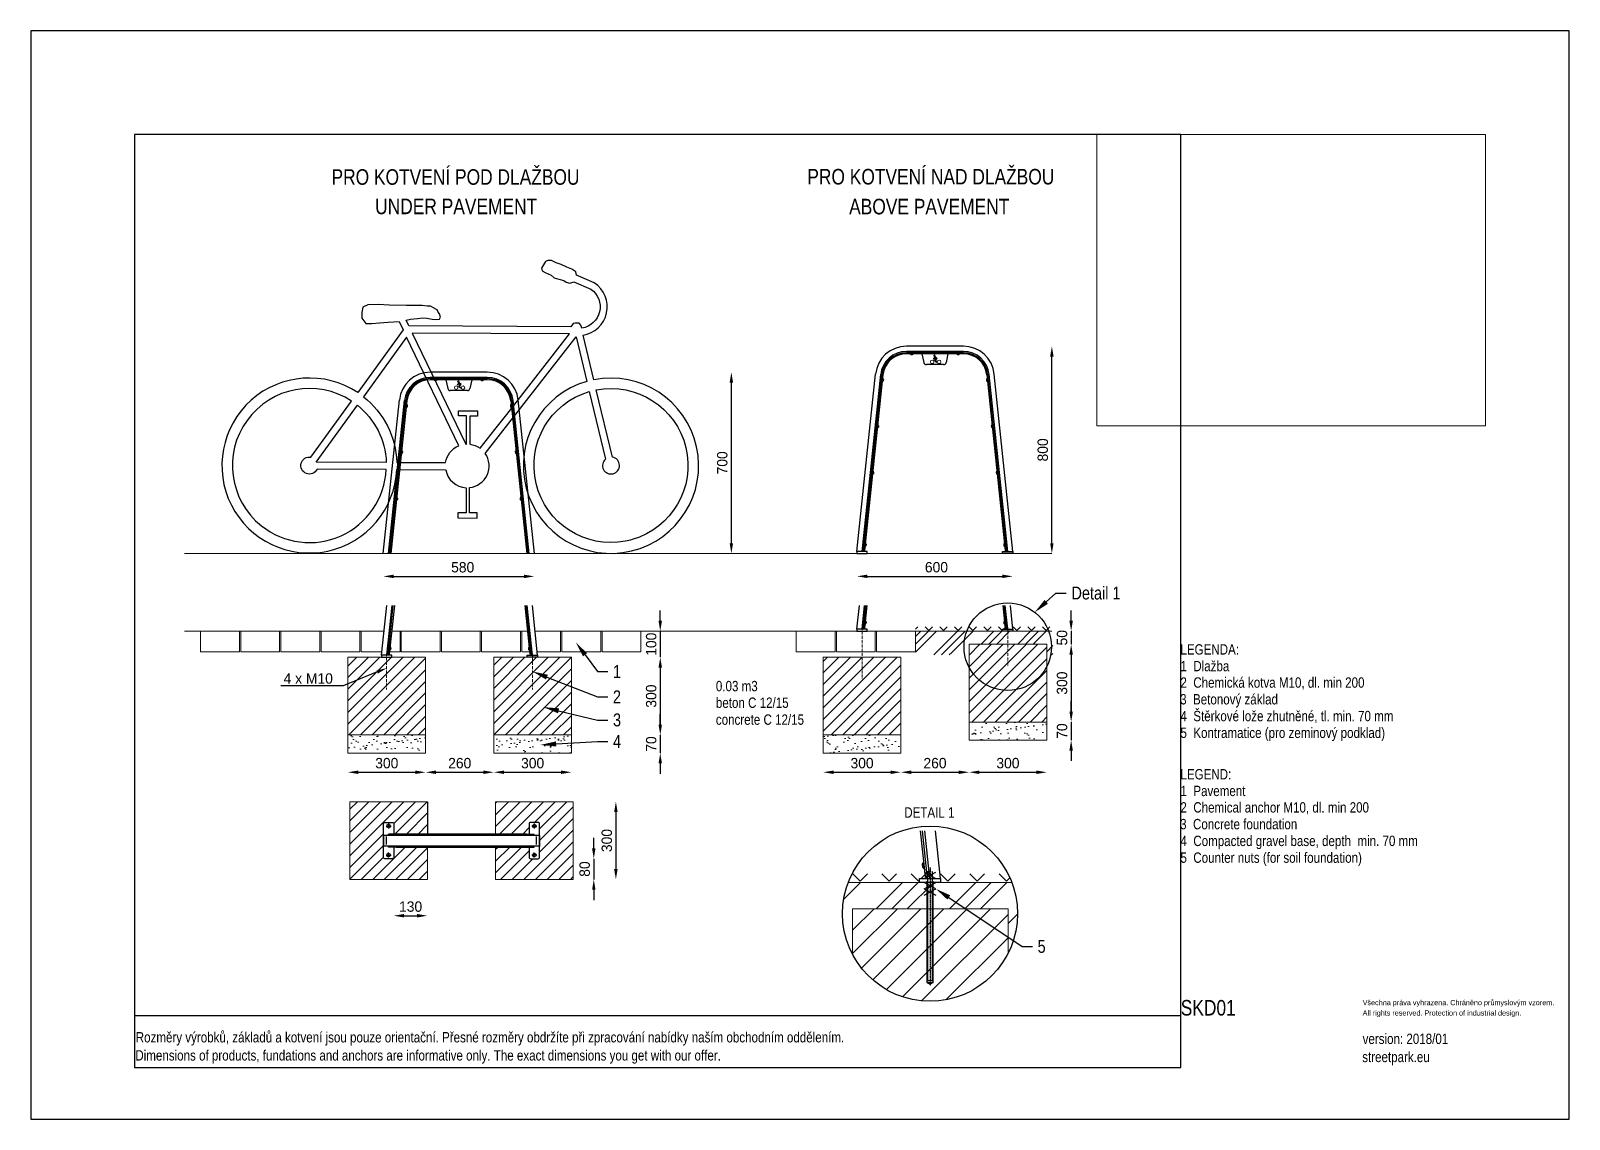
# Model space of a CAD drawing. Header units: millimetres. Extents: x 22162 to 28102, y 3160 to 7360.
import ezdxf
from ezdxf import colors
from ezdxf.entities.mleader import LeaderData, LeaderLine
from ezdxf.lldxf.tags import DXFTag
from ezdxf.math import Vec2, Vec3

# ---------------------------------------------------------------- set-up
doc = ezdxf.new("R2010")
doc.units = ezdxf.units.MM
doc.header["$LTSCALE"] = 0.3
for name, pattern in [('ACAD_ISO02W100', [15, 12, -3]), ('ACAD_ISO10W100', [18.5, 12, -3, 0.5, -3]), ('DashDot', [15, 9, -3, 0, -3]), ('INCONTINUOUS', [200000.001, 200000, -0.001])]:
    doc.linetypes.add(name, pattern=pattern)
for name, color, linetype in [('KOTY', 3, 'INCONTINUOUS'), ('OBRYSOVA', 7, 'Continuous'), ('POSTAVY ATD', 8, 'Continuous')]:
    doc.layers.add(name, color=color, linetype=linetype)
doc.layers.add('Nekreslit', color=6, linetype='Continuous', plot=False)
doc.layers.add('SRAFY', color=251, linetype='Continuous', lineweight=13)
doc.styles.add('SEACAD_Arial', font='arial.ttf', dxfattribs={"width": 0.8})
tags = doc.linetypes.add('HIDDEN2', pattern=[4.7625, 3.175, -1.5875]).pattern_tags.tags
tags[6:7] = [DXFTag(74, 4), DXFTag(75, 0), DXFTag(340, '0'), DXFTag(46, 0.0), DXFTag(50, 0.0), DXFTag(44, 0.0), DXFTag(45, 0.0)]
tags[4:5] = [DXFTag(74, 4), DXFTag(75, 0), DXFTag(340, '0'), DXFTag(46, 0.0), DXFTag(50, 0.0), DXFTag(44, 0.0), DXFTag(45, 0.0)]
doc.dimstyles.new('PROFI_CSN', dxfattribs={"dimscale": 0, "dimtxt": 3.5, "dimasz": 3, "dimexe": 1, "dimexo": 0, "dimgap": 1.5, "dimtad": 1, "dimlfac": -1, "dimdsep": 46, "dimtxsty": 'Standard', "dimcen": 0, "dimdle": 1, "dimclrd": 256, "dimclre": 256, "dimclrt": 256, "dimadec": 0, "dimazin": 0, "dimtfac": 0.6, "dimtmove": 0, "dimatfit": 1, "dimfxl": 1, "dimtolj": 1, "dimarcsym": 0})
picture_1 = doc.add_image_def('image1.jpg', size_in_pixel=(800, 600))

msp = doc.modelspace()

# ---------------------------------------------------------------- texts
at = {"style": 'SEACAD_Arial', "width": 0.8}
for s, height, p in [('LEGENDA:', 40, (26601, 4952.4)), ('1  Dlažba', 40, (26601, 4888.1)), ('0.03 m3', 40, (24807.3, 4811)), ('2  Chemická kotva M10, dl. min 200', 40, (26601, 4824.6)), ('beton C 12/15', 40, (24807.3, 4746.8)), ('3  Betonový základ', 40, (26599.8, 4760.1)), ('concrete C 12/15', 40, (24807.3, 4681.6)), ('4  Štěrkové lože zhutněné, tl. min. 70 mm', 40, (26601, 4695.4)), ('5  Kontramatice (pro zeminový podklad)', 40, (26601, 4630.8)), ('LEGEND:', 40, (26601, 4470.7)), ('1  Pavement', 40, (26601, 4406.4)), ('2  Chemical anchor M10, dl. min 200', 40, (26601, 4342.9)), ('3  Concrete foundation', 40, (26599.8, 4278.3)), ('4  Compacted gravel base, depth  min. 70 mm', 40, (26601, 4213.6)), ('5  Counter nuts (for soil foundation)', 40, (26601, 4149)), ('SKD01 ', 60, (26602.1, 3559.6)), ('All rights reserved. Protection of industrial design.', 20, (27304.4, 3559.6)), ('Všechna práva vyhrazena. Chráněno průmyslovým vzorem.', 20, (27304.4, 3599.6)), ('Rozměry výrobků, základů a kotvení jsou pouze orientační. Přesné rozměry obdržíte při zpracování nabídky naším obchodním oddělením.', 39.9982, (22567.5, 3455.9)), ('version: 2018/01', 40, (27304.4, 3449.8)), ('Dimensions of products, fundations and anchors are informative only. The exact dimensions you get with our offer.', 39.9982, (22565.9, 3386)), ('streetpark.eu', 40, (27302.8, 3379.9))]:
    msp.add_text(s, height=height, dxfattribs=at).set_placement(p)
at = {"layer": 'SRAFY', "attachment_point": 1, "style": 'SEACAD_Arial'}
for s, width, insert, char_height in [('{\\C0;PRO KOTVENÍ POD DLAŽBOU}', 965.239, (23323.3, 6825.4), 60), ('{\\C0;PRO KOTVENÍ NAD DLAŽBOU}', 965.239, (25160.4, 6826.5), 60), ('\\pi172.96049;{\\C0;UNDER PAVEMENT}', 965.239, (23318.7, 6711.9), 60), ('\\pi174.00823;{\\C0;ABOVE PAVEMENT}', 965.239, (25147.8, 6711.2), 60), ('{\\C0;\\c16777215;DETAIL 1}', 225.346, (25534.6, 4363.2), 40)]:
    msp.add_mtext_dynamic_manual_height_columns(s, width=width, gutter_width=200, heights=[0], dxfattribs=dict(at, insert=insert, char_height=char_height))

# ---------------------------------------------------------------- blocks, each defined once
blk = doc.blocks.new('jízdní kolo  - obrys')
at = {"layer": 'POSTAVY ATD', "color": 9}
for points in [[(-1030.8, 1072.5), (-1028.4, 1085.5), (-1012.8, 1095), (-993.7, 1103), (-972.2, 1113.5), (-953.2, 1120.5), (-935, 1128.5), (-920.3, 1129.4), (-911.7, 1125.1), (-896.8, 1099.1), (-898.5, 1089.6), (-910.6, 1082.6), (-933.9, 1072.1), (-945.1, 1061.6), (-963.3, 1056.3), (-982.2, 1052), (-991, 1045.8), (-1005.5, 1041.5), (-1021.3, 1046.6), (-1086.8, 1018, 0.677618), (-1052.4, 867.8), (-1048.1, 878.8), (-1041.5, 886.8), (-1026.7, 886.9), (-1018.7, 885.5), (-1009.7, 873.5), (-384.1, 876.6), (-373.4, 898.8), (-390.2, 902.1), (-417.4, 905.4), (-437.4, 907.6), (-452.9, 906.5), (-474.1, 902.9), (-489.4, 901.6), (-502.4, 902.7), (-506.4, 910.7), (-502.5, 922.8), (-497.8, 929.8), (-493.9, 939), (-476.6, 947.7), (-467.2, 952.5), (-455.4, 952.5), (-435.4, 954.9), (-375.2, 955.2), (-307.9, 956.8), (-265.5, 959.4), (-225.3, 958.4), (-206.2, 949), (-202.6, 927.8), (-202.5, 906.5), (-217.9, 886.4), (-241.4, 886.3), (-270.9, 888.4), (-303.9, 890.7), (-346.1, 893.9), (-361.9, 861.1), (-186.7, 619.1, -3.794465), (-337.3, 322.2), (-526.4, 321.3, -0.349019), (-605.4, 252), (-604.9, 154.9), (-573.6, 155), (-573.5, 135.5), (-647.6, 135.2), (-647.7, 154.7), (-617.9, 154.8), (-618.4, 252.4, -0.568234), (-679.1, 384.1), (-1029.9, 834.1), (-1071.3, 662.3, -49.066025), (-1098.1, 668.8), (-1056.6, 840.6, -0.687103), (-1100, 1042.3)], [(-606.2, 420.7), (-606.7, 528.9), (-575.5, 529.1), (-575.6, 548.6), (-649.7, 548.2), (-649.6, 528.7), (-619.7, 528.8), (-619.2, 420.2, 0.131497), (-659.8, 404.1), (-716.6, 477.1), (-761.9, 535.2), (-1004.3, 846), (-397.4, 849.1), (-603.9, 420.6, 0.006935)], [(-577.1, 414.3), (-375.5, 832.9), (-209, 602.9, 0.220395), (-337.5, 349.8), (-526, 348.8, 0.263161)], [(-1107.6, 629.5, 0.956965), (-1246.9, 52, 0.023152), (-1220.1, 45.6, 0.952529), (-1080.8, 623), (-1143.6, 362.8, -4.529193), (-1170.2, 369.9)], [(-163, 586.3, -0.954745), (185.3, 105.2, -0.610485), (-296.9, 322.4), (-29.6, 323.8, 2.046354), (-6.2, 369.8)], [(-185.3, 570.2, 0.217493), (-297, 350), (-26.8, 351.3)]]:
    blk.add_lwpolyline(points, format="xyb", close=True, dxfattribs=at)
blk = doc.blocks.new('piktogram CYKLISTA')
at = {"layer": 'OBRYSOVA', "lineweight": 15}
blk.add_lwpolyline([(-13, 33), (-22, 44), (-29, 37), (-16, 23), (-31, 9), (-34, 13), (-24, 23), (-37, 38), (-22, 51), (-9, 37, -1)], format="xyb", close=True, dxfattribs=at)
for centre, radius in [((-50, 13), 12.7), ((-16, 57), 5.51), ((0, 13), 12.7)]:
    blk.add_circle(centre, radius, dxfattribs=at)
blk = doc.blocks.new('*D136')
at = {"layer": 'Defpoints', "color": 0, "transparency": 16777216}
for p in [(23814.8, 6042.3), (24867.1, 6042.3), (24106.5, 5342.3)]:
    blk.add_point(p, dxfattribs=at)
at = {"layer": 'KOTY', "color": 7, "lineweight": -2, "transparency": 16777216}
blk.add_line((24867.1, 5382.3), (24867.1, 6002.3), dxfattribs=at)
at = {"layer": 'KOTY', "color": 7, "transparency": 16777216}
for points in [[(24860.5, 6002.3), (24873.8, 6002.3), (24867.1, 6042.3)], [(24860.5, 5382.3), (24873.8, 5382.3), (24867.1, 5342.3)]]:
    blk.add_solid(points, dxfattribs=at)
at = {"layer": 'KOTY', "color": 7, "lineweight": 15, "transparency": 16777216, "insert": (24832.1, 5692.3), "char_height": 40, "attachment_point": 5, "rotation": 90}
blk.add_mtext('\\A1;700', dxfattribs=at)
blk = doc.blocks.new('*D137')
at = {"layer": 'Defpoints', "color": 0, "transparency": 16777216}
for p in [(23386.7, 4642.3), (23686.7, 4642.3), (23686.7, 4498.4)]:
    blk.add_point(p, dxfattribs=at)
at = {"layer": 'KOTY', "color": 7, "lineweight": -2, "transparency": 16777216}
blk.add_line((23426.7, 4498.4), (23646.7, 4498.4), dxfattribs=at)
at = {"layer": 'KOTY', "color": 7, "transparency": 16777216}
for points in [[(23426.7, 4505.1), (23426.7, 4491.7), (23386.7, 4498.4)], [(23646.7, 4505.1), (23646.7, 4491.7), (23686.7, 4498.4)]]:
    blk.add_solid(points, dxfattribs=at)
at = {"layer": 'KOTY', "color": 7, "lineweight": 15, "transparency": 16777216, "insert": (23536.7, 4533.4), "char_height": 40, "attachment_point": 5}
blk.add_mtext('\\A1;300', dxfattribs=at)
blk = doc.blocks.new('*D138')
at = {"layer": 'Defpoints', "color": 0, "transparency": 16777216}
for p in [(23686.7, 4642.3), (23949.8, 4642.3), (23949.8, 4498.4)]:
    blk.add_point(p, dxfattribs=at)
at = {"layer": 'KOTY', "color": 7, "lineweight": -2, "transparency": 16777216}
blk.add_line((23726.7, 4498.4), (23909.8, 4498.4), dxfattribs=at)
at = {"layer": 'KOTY', "color": 7, "transparency": 16777216}
for points in [[(23726.7, 4505.1), (23726.7, 4491.7), (23686.7, 4498.4)], [(23909.8, 4505.1), (23909.8, 4491.7), (23949.8, 4498.4)]]:
    blk.add_solid(points, dxfattribs=at)
at = {"layer": 'KOTY', "color": 7, "lineweight": 15, "transparency": 16777216, "insert": (23818.3, 4533.4), "char_height": 40, "attachment_point": 5}
blk.add_mtext('\\A1;260', dxfattribs=at)
blk = doc.blocks.new('*D139')
at = {"layer": 'Defpoints', "color": 0, "transparency": 16777216}
for p in [(23949.8, 4642.3), (24249.8, 4642.3), (24249.8, 4498.4)]:
    blk.add_point(p, dxfattribs=at)
at = {"layer": 'KOTY', "color": 7, "lineweight": -2, "transparency": 16777216}
blk.add_line((23989.8, 4498.4), (24209.8, 4498.4), dxfattribs=at)
at = {"layer": 'KOTY', "color": 7, "transparency": 16777216}
for points in [[(23989.8, 4505.1), (23989.8, 4491.7), (23949.8, 4498.4)], [(24209.8, 4505.1), (24209.8, 4491.7), (24249.8, 4498.4)]]:
    blk.add_solid(points, dxfattribs=at)
at = {"layer": 'KOTY', "color": 7, "lineweight": 15, "transparency": 16777216, "insert": (24099.8, 4533.4), "char_height": 40, "attachment_point": 5}
blk.add_mtext('\\A1;300', dxfattribs=at)
blk = doc.blocks.new('*D140')
at = {"layer": 'Defpoints', "color": 0, "transparency": 16777216}
for p in [(24256.3, 4384.9), (24256.3, 4084.9), (24421.2, 4084.9)]:
    blk.add_point(p, dxfattribs=at)
at = {"layer": 'KOTY', "color": 7, "lineweight": -2, "transparency": 16777216}
blk.add_line((24421.2, 4344.9), (24421.2, 4124.9), dxfattribs=at)
at = {"layer": 'KOTY', "color": 7, "transparency": 16777216}
for points in [[(24414.5, 4344.9), (24427.9, 4344.9), (24421.2, 4384.9)], [(24414.5, 4124.9), (24427.9, 4124.9), (24421.2, 4084.9)]]:
    blk.add_solid(points, dxfattribs=at)
at = {"layer": 'KOTY', "color": 7, "lineweight": 15, "transparency": 16777216, "insert": (24386.2, 4234.9), "char_height": 40, "attachment_point": 5, "rotation": 90}
blk.add_mtext('\\A1;300', dxfattribs=at)
blk = doc.blocks.new('*D141')
at = {"layer": 'Defpoints', "color": 0, "transparency": 16777216}
for p in [(23563.7, 4169.9), (23693.7, 4084.9), (23693.7, 3944.8)]:
    blk.add_point(p, dxfattribs=at)
at = {"layer": 'KOTY', "color": 7, "lineweight": -2, "transparency": 16777216}
blk.add_line((23603.7, 3944.8), (23653.7, 3944.8), dxfattribs=at)
at = {"layer": 'KOTY', "color": 7, "transparency": 16777216}
for points in [[(23603.7, 3951.5), (23603.7, 3938.1), (23563.7, 3944.8)], [(23653.7, 3951.5), (23653.7, 3938.1), (23693.7, 3944.8)]]:
    blk.add_solid(points, dxfattribs=at)
at = {"layer": 'KOTY', "color": 7, "lineweight": 15, "transparency": 16777216, "insert": (23628.7, 3979.8), "char_height": 40, "attachment_point": 5}
blk.add_mtext('\\A1;130', dxfattribs=at)
blk = doc.blocks.new('*D142')
at = {"layer": 'Defpoints', "color": 0, "transparency": 16777216}
for p in [(25763, 6142.3), (26104.6, 6142.3), (25934.3, 5342.3)]:
    blk.add_point(p, dxfattribs=at)
at = {"layer": 'KOTY', "color": 7, "lineweight": -2, "transparency": 16777216}
blk.add_line((26104.6, 5382.3), (26104.6, 6102.3), dxfattribs=at)
at = {"layer": 'KOTY', "color": 7, "transparency": 16777216}
for points in [[(26097.9, 6102.3), (26111.2, 6102.3), (26104.6, 6142.3)], [(26097.9, 5382.3), (26111.2, 5382.3), (26104.6, 5342.3)]]:
    blk.add_solid(points, dxfattribs=at)
at = {"layer": 'KOTY', "color": 7, "lineweight": 15, "transparency": 16777216, "insert": (26069.6, 5742.3), "char_height": 40, "attachment_point": 5, "rotation": 90}
blk.add_mtext('\\A1;800', dxfattribs=at)
blk = doc.blocks.new('*D143')
at = {"layer": 'Defpoints', "color": 0, "transparency": 16777216}
for p in [(25352.2, 5342.5), (25953.8, 5342.3), (25953.8, 5254.4)]:
    blk.add_point(p, dxfattribs=at)
at = {"layer": 'KOTY', "color": 7, "lineweight": -2, "transparency": 16777216}
blk.add_line((25392.2, 5254.4), (25913.8, 5254.4), dxfattribs=at)
at = {"layer": 'KOTY', "color": 7, "transparency": 16777216}
for points in [[(25392.2, 5261.1), (25392.2, 5247.8), (25352.2, 5254.4)], [(25913.8, 5261.1), (25913.8, 5247.8), (25953.8, 5254.4)]]:
    blk.add_solid(points, dxfattribs=at)
at = {"layer": 'KOTY', "color": 7, "lineweight": 15, "transparency": 16777216, "insert": (25658.9, 5289.4), "char_height": 40, "attachment_point": 5}
blk.add_mtext('\\A1;600', dxfattribs=at)
blk = doc.blocks.new('*D144')
at = {"layer": 'Defpoints', "color": 0, "transparency": 16777216}
for p in [(23523.2, 5342.3), (24106.5, 5342.3), (24106.5, 5254.2)]:
    blk.add_point(p, dxfattribs=at)
at = {"layer": 'KOTY', "color": 7, "lineweight": -2, "transparency": 16777216}
blk.add_line((23563.2, 5254.2), (24066.5, 5254.2), dxfattribs=at)
at = {"layer": 'KOTY', "color": 7, "transparency": 16777216}
for points in [[(23563.2, 5260.9), (23563.2, 5247.6), (23523.2, 5254.2)], [(24066.5, 5260.9), (24066.5, 5247.6), (24106.5, 5254.2)]]:
    blk.add_solid(points, dxfattribs=at)
at = {"layer": 'KOTY', "color": 7, "lineweight": 15, "transparency": 16777216, "insert": (23829.8, 5289.2), "char_height": 40, "attachment_point": 5}
blk.add_mtext('\\A1;580', dxfattribs=at)
blk = doc.blocks.new('*D148')
at = {"layer": 'Defpoints', "color": 0, "transparency": 16777216}
for p in [(25221.7, 4642.3), (25521.7, 4642.3), (25521.7, 4498.4)]:
    blk.add_point(p, dxfattribs=at)
at = {"layer": 'KOTY', "color": 7, "lineweight": -2, "transparency": 16777216}
blk.add_line((25261.7, 4498.4), (25481.7, 4498.4), dxfattribs=at)
at = {"layer": 'KOTY', "color": 7, "transparency": 16777216}
for points in [[(25261.7, 4505.1), (25261.7, 4491.7), (25221.7, 4498.4)], [(25481.7, 4505.1), (25481.7, 4491.7), (25521.7, 4498.4)]]:
    blk.add_solid(points, dxfattribs=at)
at = {"layer": 'KOTY', "color": 7, "lineweight": 15, "transparency": 16777216, "insert": (25371.7, 4533.4), "char_height": 40, "attachment_point": 5}
blk.add_mtext('\\A1;300', dxfattribs=at)
blk = doc.blocks.new('*D149')
at = {"layer": 'Defpoints', "color": 0, "transparency": 16777216}
for p in [(25784.9, 4622.3), (25521.7, 4572.3), (25784.9, 4498.4)]:
    blk.add_point(p, dxfattribs=at)
at = {"layer": 'KOTY', "color": 7, "lineweight": -2, "transparency": 16777216}
blk.add_line((25561.7, 4498.4), (25744.9, 4498.4), dxfattribs=at)
at = {"layer": 'KOTY', "color": 7, "transparency": 16777216}
for points in [[(25561.7, 4505.1), (25561.7, 4491.7), (25521.7, 4498.4)], [(25744.9, 4505.1), (25744.9, 4491.7), (25784.9, 4498.4)]]:
    blk.add_solid(points, dxfattribs=at)
at = {"layer": 'KOTY', "color": 7, "lineweight": 15, "transparency": 16777216, "insert": (25653.3, 4533.4), "char_height": 40, "attachment_point": 5}
blk.add_mtext('\\A1;260', dxfattribs=at)
blk = doc.blocks.new('*D150')
at = {"layer": 'Defpoints', "color": 0, "transparency": 16777216}
for p in [(25784.9, 4642.3), (26084.9, 4642.3), (26084.9, 4498.4)]:
    blk.add_point(p, dxfattribs=at)
at = {"layer": 'KOTY', "color": 7, "lineweight": -2, "transparency": 16777216}
blk.add_line((25824.9, 4498.4), (26044.9, 4498.4), dxfattribs=at)
at = {"layer": 'KOTY', "color": 7, "transparency": 16777216}
for points in [[(25824.9, 4505.1), (25824.9, 4491.7), (25784.9, 4498.4)], [(26044.9, 4505.1), (26044.9, 4491.7), (26084.9, 4498.4)]]:
    blk.add_solid(points, dxfattribs=at)
at = {"layer": 'KOTY', "color": 7, "lineweight": 15, "transparency": 16777216, "insert": (25934.9, 4533.4), "char_height": 40, "attachment_point": 5}
blk.add_mtext('\\A1;300', dxfattribs=at)
blk = doc.blocks.new('*D145')
at = {"layer": 'Defpoints', "color": 0, "transparency": 16777216}
for p in [(26084.9, 4992.3), (26084.9, 4692.3), (26179, 4692.3)]:
    blk.add_point(p, dxfattribs=at)
at = {"layer": 'KOTY', "color": 7, "lineweight": -2, "transparency": 16777216}
blk.add_line((26179, 4952.3), (26179, 4732.3), dxfattribs=at)
at = {"layer": 'KOTY', "color": 7, "transparency": 16777216}
for points in [[(26172.4, 4952.3), (26185.7, 4952.3), (26179, 4992.3)], [(26172.4, 4732.3), (26185.7, 4732.3), (26179, 4692.3)]]:
    blk.add_solid(points, dxfattribs=at)
at = {"layer": 'KOTY', "color": 7, "lineweight": 15, "transparency": 16777216, "insert": (26144, 4842.3), "char_height": 40, "attachment_point": 5, "rotation": 90}
blk.add_mtext('\\A1;300', dxfattribs=at)
blk = doc.blocks.new('*D146')
at = {"layer": 'Defpoints', "color": 0, "transparency": 16777216}
for p in [(26084.9, 4992.3), (26104.2, 5042.8), (26179, 4992.3)]:
    blk.add_point(p, dxfattribs=at)
at = {"layer": 'KOTY', "color": 7, "lineweight": -2, "transparency": 16777216}
for p, q in [((26179, 5082.8), (26179, 5122.8)), ((26179, 5042.8), (26179, 4992.3)), ((26179, 4952.3), (26179, 4912.3))]:
    blk.add_line(p, q, dxfattribs=at)
at = {"layer": 'KOTY', "color": 7, "transparency": 16777216}
for points in [[(26172.4, 5082.8), (26185.7, 5082.8), (26179, 5042.8)], [(26172.4, 4952.3), (26185.7, 4952.3), (26179, 4992.3)]]:
    blk.add_solid(points, dxfattribs=at)
at = {"layer": 'KOTY', "color": 7, "lineweight": 15, "transparency": 16777216, "insert": (26144, 5017.5), "char_height": 40, "attachment_point": 5, "rotation": 90}
blk.add_mtext('\\A1;50', dxfattribs=at)
blk = doc.blocks.new('*D147')
at = {"layer": 'Defpoints', "color": 0, "transparency": 16777216}
for p in [(26084.9, 4692.3), (26084.9, 4622.3), (26179, 4622.3)]:
    blk.add_point(p, dxfattribs=at)
at = {"layer": 'KOTY', "color": 7, "lineweight": -2, "transparency": 16777216}
for p, q in [((26179, 4732.3), (26179, 4772.3)), ((26179, 4692.3), (26179, 4622.3)), ((26179, 4582.3), (26179, 4542.3))]:
    blk.add_line(p, q, dxfattribs=at)
at = {"layer": 'KOTY', "color": 7, "transparency": 16777216}
for points in [[(26172.4, 4732.3), (26185.7, 4732.3), (26179, 4692.3)], [(26172.4, 4582.3), (26185.7, 4582.3), (26179, 4622.3)]]:
    blk.add_solid(points, dxfattribs=at)
at = {"layer": 'KOTY', "color": 7, "lineweight": 15, "transparency": 16777216, "insert": (26144, 4657.3), "char_height": 40, "attachment_point": 5, "rotation": 90}
blk.add_mtext('\\A1;70', dxfattribs=at)
blk = doc.blocks.new('*D151')
at = {"layer": 'Defpoints', "color": 0, "transparency": 16777216}
for p in [(24249.8, 4942.3), (24249.8, 4642.3), (24592.6, 4642.3)]:
    blk.add_point(p, dxfattribs=at)
at = {"layer": 'KOTY', "color": 7, "lineweight": -2, "transparency": 16777216}
blk.add_line((24592.6, 4902.3), (24592.6, 4682.3), dxfattribs=at)
at = {"layer": 'KOTY', "color": 7, "transparency": 16777216}
for points in [[(24585.9, 4902.3), (24599.2, 4902.3), (24592.6, 4942.3)], [(24585.9, 4682.3), (24599.2, 4682.3), (24592.6, 4642.3)]]:
    blk.add_solid(points, dxfattribs=at)
at = {"layer": 'KOTY', "color": 7, "lineweight": 15, "transparency": 16777216, "insert": (24557.6, 4792.3), "char_height": 40, "attachment_point": 5, "rotation": 90}
blk.add_mtext('\\A1;300', dxfattribs=at)
blk = doc.blocks.new('*D152')
at = {"layer": 'Defpoints', "color": 0, "transparency": 16777216}
for p in [(24517.8, 5042.8), (24249.8, 4942.3), (24592.6, 4942.3)]:
    blk.add_point(p, dxfattribs=at)
at = {"layer": 'KOTY', "color": 7, "lineweight": -2, "transparency": 16777216}
for p, q in [((24592.6, 5082.8), (24592.6, 5122.8)), ((24592.6, 5042.8), (24592.6, 4942.3)), ((24592.6, 4902.3), (24592.6, 4862.3))]:
    blk.add_line(p, q, dxfattribs=at)
at = {"layer": 'KOTY', "color": 7, "transparency": 16777216}
for points in [[(24585.9, 5082.8), (24599.2, 5082.8), (24592.6, 5042.8)], [(24585.9, 4902.3), (24599.2, 4902.3), (24592.6, 4942.3)]]:
    blk.add_solid(points, dxfattribs=at)
at = {"layer": 'KOTY', "color": 7, "lineweight": 15, "transparency": 16777216, "insert": (24557.6, 4992.5), "char_height": 40, "attachment_point": 5, "rotation": 90}
blk.add_mtext('\\A1;100', dxfattribs=at)
blk = doc.blocks.new('*D153')
at = {"layer": 'Defpoints', "color": 0, "transparency": 16777216}
for p in [(24249.8, 4642.3), (24249.8, 4572.3), (24592.6, 4572.3)]:
    blk.add_point(p, dxfattribs=at)
at = {"layer": 'KOTY', "color": 7, "lineweight": -2, "transparency": 16777216}
for p, q in [((24592.6, 4682.3), (24592.6, 4722.3)), ((24592.6, 4642.3), (24592.6, 4572.3)), ((24592.6, 4532.3), (24592.6, 4492.3))]:
    blk.add_line(p, q, dxfattribs=at)
at = {"layer": 'KOTY', "color": 7, "transparency": 16777216}
for points in [[(24585.9, 4682.3), (24599.2, 4682.3), (24592.6, 4642.3)], [(24585.9, 4532.3), (24599.2, 4532.3), (24592.6, 4572.3)]]:
    blk.add_solid(points, dxfattribs=at)
at = {"layer": 'KOTY', "color": 7, "lineweight": 15, "transparency": 16777216, "insert": (24557.6, 4607.3), "char_height": 40, "attachment_point": 5, "rotation": 90}
blk.add_mtext('\\A1;70', dxfattribs=at)
blk = doc.blocks.new('*D154')
at = {"layer": 'Defpoints', "color": 0, "transparency": 16777216}
for p in [(24106.3, 4164.9), (24256.3, 4084.9), (24335.9, 4084.9)]:
    blk.add_point(p, dxfattribs=at)
at = {"layer": 'KOTY', "color": 7, "lineweight": -2, "transparency": 16777216}
for p, q in [((24335.9, 4204.9), (24335.9, 4244.9)), ((24335.9, 4164.9), (24335.9, 4084.9)), ((24335.9, 4044.9), (24335.9, 4004.9))]:
    blk.add_line(p, q, dxfattribs=at)
at = {"layer": 'KOTY', "color": 7, "transparency": 16777216}
for points in [[(24329.3, 4204.9), (24342.6, 4204.9), (24335.9, 4164.9)], [(24329.3, 4044.9), (24342.6, 4044.9), (24335.9, 4084.9)]]:
    blk.add_solid(points, dxfattribs=at)
at = {"layer": 'KOTY', "color": 7, "lineweight": 15, "transparency": 16777216, "insert": (24300.9, 4124.9), "char_height": 40, "attachment_point": 5, "rotation": 90}
blk.add_mtext('\\A1;80', dxfattribs=at)

# ---------------------------------------------------------------- dimensions: what is measured, and where the dimension line sits
at = {"layer": 'KOTY', "lineweight": 15}
for base, p1, p2, picture, middle in [((26104.6, 6142.3), (25934.3, 5342.3), (25763, 6142.3), '*D142', (26104.6, 5742.3)), ((24867.1, 6042.3), (24106.5, 5342.3), (23814.8, 6042.3), '*D136', (24867.1, 5692.3)), ((24592.5739, 4942.3223), (24517.7725, 5042.7506), (24249.8318, 4942.3223), '*D152', (24592.5739, 4992.5364)), ((26179.0204, 4992.3223), (26104.219, 5042.7506), (26084.881, 4992.3223), '*D146', (26179.0204, 5017.5364)), ((26179, 4692.3), (26084.9, 4992.3), (26084.9, 4692.3), '*D145', (26179, 4842.3)), ((24592.6, 4642.3), (24249.8, 4942.3), (24249.8, 4642.3), '*D151', (24592.6, 4792.3)), ((26179, 4622.3), (26084.9, 4692.3), (26084.9, 4622.3), '*D147', (26179, 4657.3)), ((24592.6, 4572.3), (24249.8, 4642.3), (24249.8, 4572.3), '*D153', (24592.6, 4607.3)), ((24421.2, 4084.9), (24256.3, 4384.9), (24256.3, 4084.9), '*D140', (24421.2, 4234.9)), ((24335.9, 4084.9), (24106.3, 4164.9), (24256.3, 4084.9), '*D154', (24335.9, 4124.9))]:
    dim = msp.add_linear_dim(base=base, p1=p1, p2=p2, angle=90, dimstyle='PROFI_CSN', override={"dimscale": 1, "dimtxt": 40, "dimasz": 40, "dimgap": 15, "dimdec": 0, "dimlfac": 1, "dimrnd": 10, "dimse1": 1, "dimse2": 1, "dimclrd": 7, "dimclre": 3, "dimclrt": 7, "dimtdec": 0}, dxfattribs=at)
    dim.commit()
    dim.dimension.update_dxf_attribs({"geometry": picture, "text_midpoint": middle, "dimtype": 160})
for base, p1, p2, picture, middle in [((24106.5, 5254.2), (23523.2, 5342.3), (24106.5, 5342.3), '*D144', (23829.8, 5254.2)), ((25953.8, 5254.4), (25352.2, 5342.5), (25953.8, 5342.3), '*D143', (25658.9, 5254.4)), ((23686.7, 4498.4), (23386.7, 4642.3), (23686.7, 4642.3), '*D137', (23536.7, 4498.4)), ((24249.8, 4498.4), (23949.8, 4642.3), (24249.8, 4642.3), '*D139', (24099.8, 4498.4)), ((25521.7, 4498.4), (25221.7, 4642.3), (25521.7, 4642.3), '*D148', (25371.7, 4498.4)), ((26084.9, 4498.4), (25784.9, 4642.3), (26084.9, 4642.3), '*D150', (25934.9, 4498.4)), ((23693.7, 3944.8), (23563.7, 4169.9), (23693.7, 4084.9), '*D141', (23628.7, 3944.8))]:
    dim = msp.add_linear_dim(base=base, p1=p1, p2=p2, dimstyle='PROFI_CSN', override={"dimscale": 1, "dimtxt": 40, "dimasz": 40, "dimgap": 15, "dimdec": 0, "dimlfac": 1, "dimrnd": 10, "dimse1": 1, "dimse2": 1, "dimclrd": 7, "dimclre": 3, "dimclrt": 7, "dimtdec": 0}, dxfattribs=at)
    dim.commit()
    dim.dimension.update_dxf_attribs({"geometry": picture, "text_midpoint": middle, "dimtype": 160})
for base, p1, p2, picture, middle in [((23949.8, 4498.4), (23686.7, 4642.3), (23949.8, 4642.3), '*D138', (23818.3, 4533.4)), ((25784.9, 4498.4), (25521.7, 4572.3), (25784.9, 4622.3), '*D149', (25653.3, 4533.4))]:
    dim = msp.add_linear_dim(base=base, p1=p1, p2=p2, dimstyle='PROFI_CSN', override={"dimscale": 1, "dimtxt": 40, "dimasz": 40, "dimgap": 15, "dimdec": 0, "dimlfac": 1, "dimrnd": 10, "dimse1": 1, "dimse2": 1, "dimclrd": 7, "dimclre": 3, "dimclrt": 7, "dimtdec": 0}, dxfattribs=at)
    dim.commit()
    dim.dimension.update_dxf_attribs({"geometry": picture, "text_midpoint": middle})

# ---------------------------------------------------------------- hatches: boundary and pattern name
at = {"layer": 'SRAFY', "true_color": 0x939598}
h = msp.add_hatch(dxfattribs=at)
h.set_pattern_fill('TERACO', color=252, scale=20)
h.set_pattern_definition([(45, (18162.376, -271.906), (-28.28427, 28.28427), [20, -20]), (135, (18218.945, -271.906), (-28.28427, -28.28427), [20, -20])])
h.paths.add_polyline_path([(25954.3, 5050.8), (25954.3, 5042.8), (26099.6, 5042.8), (26099.6, 5065.8), (25577.9, 5065.8), (25577.9, 5042.8), (25914.3, 5042.8), (25914.3, 5050.8)])
h = msp.add_hatch(dxfattribs=at)
h.set_pattern_fill('GOST_GROUND', color=252, scale=10)
h.set_pattern_definition([(45, (18162.38, -271.91), (141.4214, -9e-15), [200]), (45, (18192.38, -271.91), (141.4214, -9e-15), [200]), (45, (18222.38, -271.91), (141.4214, -9e-15), [200])])
h.paths.add_polyline_path([(25784.9, 4952), (25577.8, 4951), (25577.8, 5041.7), (26108.3, 5042.7), (26108.3, 4947.3), (26084.9, 4947.3), (26084.9, 4991.8), (25784.9, 4991.8)])
at = {"layer": 'SRAFY', "lineweight": 15, "true_color": 0x939598, "transparency": 33554559}
h = msp.add_hatch(dxfattribs=at)
h.set_pattern_fill('ANSI31', color=252, scale=10, style=0)
h.paths.add_polyline_path([(25784.9, 4992.3), (25784.9, 4692.3), (26084.9, 4692.3), (26084.9, 4992.3)])
h = msp.add_hatch(dxfattribs=at)
h.set_pattern_fill('ANSI31', color=252, scale=10, style=0)
h.set_pattern_definition([(45, (5353.623, -13.524), (-22.45064, 22.45064), [])])
h.paths.add_polyline_path([(23516.6, 4942), (23516.6, 4942.3), (23386.7, 4942.3), (23386.7, 4642.3), (23686.7, 4642.3), (23686.7, 4942.3), (23556.6, 4942.3), (23556.6, 4942)])
h = msp.add_hatch(dxfattribs=at)
h.set_pattern_fill('ANSI31', color=252, scale=10, style=0)
h.paths.add_polyline_path([(23949.8, 4942.3), (23949.8, 4642.3), (24249.8, 4642.3), (24249.8, 4942.3)])
h = msp.add_hatch(dxfattribs=at)
h.set_pattern_fill('ANSI31', color=252, scale=10, style=0)
h.paths.add_polyline_path([(25351.7, 4942), (25351.7, 4942.3), (25221.7, 4942.3), (25221.7, 4642.3), (25521.7, 4642.3), (25521.7, 4942.3), (25391.7, 4942.3), (25391.7, 4942)])
at = {"layer": 'SRAFY'}
h = msp.add_hatch(dxfattribs=at)
h.set_pattern_fill('AR-SAND', color=256)
h.paths.add_polyline_path([(23686.7, 4572.3), (23686.7, 4642.3), (23386.7, 4642.3), (23386.7, 4572.3)])
h.paths.add_polyline_path([(24249.8, 4572.3), (24249.8, 4642.3), (23949.8, 4642.3), (23949.8, 4572.3)])
h = msp.add_hatch(dxfattribs=at)
h.set_pattern_fill('AR-SAND', color=256)
h.paths.add_polyline_path([(25521.7, 4572.3), (25521.7, 4642.3), (25221.7, 4642.3), (25221.7, 4572.3)])
h.paths.add_polyline_path([(26084.9, 4622.3), (26084.9, 4692.3), (25784.9, 4692.3), (25784.9, 4622.3)])
at = {"layer": 'SRAFY', "lineweight": 15, "true_color": 0x939598, "transparency": 33554559}
h = msp.add_hatch(dxfattribs=at)
h.set_pattern_fill('ANSI31', color=252, scale=10, style=0)
edge = h.paths.add_edge_path()
edge.add_line((23693.7, 4084.9), (23693.7, 4209.9))
edge.add_line((23693.7, 4209.9), (23563.7, 4209.9))
edge.add_line((23563.7, 4209.9), (23563.7, 4169.9))
edge.add_arc((23558.7, 4169.9), 5, 270, 360, ccw=False)
edge.add_line((23558.7, 4164.9), (23528.7, 4164.9))
edge.add_arc((23528.7, 4169.9), 5, 180, 270, ccw=False)
edge.add_line((23523.7, 4169.9), (23523.7, 4299.9))
edge.add_arc((23528.7, 4299.9), 5, 90, 180, ccw=False)
edge.add_line((23528.7, 4304.9), (23558.7, 4304.9))
edge.add_arc((23558.7, 4299.9), 5, 0, 90, ccw=False)
edge.add_line((23563.7, 4299.9), (23563.7, 4259.9))
edge.add_line((23563.7, 4259.9), (23573.5, 4259.9))
edge.add_line((23573.5, 4259.9), (23693.7, 4259.9))
edge.add_line((23693.7, 4259.9), (23693.7, 4384.9))
edge.add_line((23693.7, 4384.9), (23393.7, 4384.9))
edge.add_line((23393.7, 4384.9), (23393.7, 4084.9))
edge.add_line((23393.7, 4084.9), (23693.7, 4084.9))
h = msp.add_hatch(dxfattribs=at)
h.set_pattern_fill('ANSI31', color=252, scale=10, style=0)
edge = h.paths.add_edge_path()
edge.add_line((23956.3, 4384.9), (23956.3, 4259.9))
edge.add_line((23956.3, 4259.9), (24076.4, 4259.9))
edge.add_line((24076.4, 4259.9), (24086.3, 4259.9))
edge.add_line((24086.3, 4259.9), (24086.3, 4299.9))
edge.add_arc((24091.3, 4299.9), 5, 90, 180, ccw=False)
edge.add_line((24091.3, 4304.9), (24121.3, 4304.9))
edge.add_arc((24121.3, 4299.9), 5, 0, 90, ccw=False)
edge.add_line((24126.3, 4299.9), (24126.3, 4169.9))
edge.add_arc((24121.3, 4169.9), 5, 270, 360, ccw=False)
edge.add_line((24121.3, 4164.9), (24091.3, 4164.9))
edge.add_arc((24091.3, 4169.9), 5, 180, 270, ccw=False)
edge.add_line((24086.3, 4169.9), (24086.3, 4209.9))
edge.add_line((24086.3, 4209.9), (23956.3, 4209.9))
edge.add_line((23956.3, 4209.9), (23956.3, 4084.9))
edge.add_line((23956.3, 4084.9), (24256.3, 4084.9))
edge.add_line((24256.3, 4084.9), (24256.3, 4384.9))
edge.add_line((24256.3, 4384.9), (23956.3, 4384.9))
at = {"layer": 'SRAFY', "true_color": 0x939598, "transparency": 33554559}
h = msp.add_hatch(dxfattribs=at)
h.set_pattern_fill('TERACO', color=252, scale=40)
h.set_pattern_definition([(45, (10090.23, -6556.58), (-56.56854, 56.56854), [40, -40]), (135, (10203.365, -6556.58), (-56.56854, -56.56854), [40, -40])])
edge = h.paths.add_edge_path()
edge.add_arc((25634.1, 3952.7), 338, 20.79939, 29.42598)
edge.add_line((25928.5, 4118.8), (25339.7, 4118.8))
edge.add_arc((25634.1, 3952.7), 338, 150.57402, 159.20281)
edge.add_line((25318.1, 4072.7), (25594.1, 4072.8))
edge.add_line((25594.1, 4072.8), (25594.1, 4088.7))
edge.add_line((25594.1, 4088.7), (25674.1, 4088.7))
edge.add_line((25674.1, 4088.7), (25674.1, 4072.8))
edge.add_line((25674.1, 4072.8), (25950.1, 4072.8))
h = msp.add_hatch(dxfattribs=at)
h.set_pattern_fill('GOST_GROUND', color=252, scale=40)
h.set_pattern_definition([(45, (10090.23, -6556.58), (282.8427, -2e-14), [400]), (45, (10150.23, -6556.58), (282.8427, -2e-14), [400]), (45, (10210.23, -6556.58), (282.8427, -2e-14), [400])])
edge = h.paths.add_edge_path()
edge.add_arc((25634.1, 3952.7), 338, 347.88476, 380.78078)
edge.add_line((25950.1, 4072.7), (25317.6, 4071.4))
edge.add_arc((25634.1, 3952.7), 338, 159.44436, 190.50471)
edge.add_line((25301.8, 3891.1), (25335.2, 3891.3))
edge.add_line((25335.2, 3891.3), (25335.2, 3970.9))
edge.add_line((25335.2, 3970.9), (25935.2, 3970.9))
edge.add_line((25935.2, 3970.9), (25935.2, 3881.8))
edge.add_line((25935.2, 3881.8), (25964.6, 3881.8))
h = msp.add_hatch(dxfattribs=at)
h.set_pattern_fill('ANSI31', color=252, scale=40)
h.set_pattern_definition([(45, (-26234.525, -6012.765), (-44.90128, 44.90128), [])])
edge = h.paths.add_edge_path()
edge.add_arc((25634.1, 3952.7), 338, 207.83919, 332.9854)
edge.add_line((25935.2, 3799.2), (25935.2, 3971.9))
edge.add_line((25935.2, 3971.9), (25335.2, 3971.9))
edge.add_line((25335.2, 3971.9), (25335.2, 3794.9))

# ---------------------------------------------------------------- linework, layer by layer
for p, q in [((25763, 6142.3), (25543, 6142.3)), ((25763, 6122.3), (25543, 6122.3)), ((25763, 6117.3), (25543, 6117.3)), ((25763, 6113.3), (25543, 6113.3)), ((25603, 6113.1), (25610.2, 6079.2)), ((25686.1, 6071.3), (25620, 6071.3)), ((25703, 6113.1), (25695.8, 6079.2)), ((23924.8, 6042.3), (23704.8, 6042.3)), ((23924.8, 6022.3), (23704.8, 6022.3)), ((23924.8, 6017.3), (23704.8, 6017.3)), ((23924.8, 6013.3), (23704.8, 6013.3)), ((23764.8, 6013.1), (23772, 5979.2)), ((23864.8, 6013.1), (23857.6, 5979.2)), ((23847.9, 5971.3), (23781.8, 5971.3)), ((25381.3, 5354.3), (25377.3, 5354.7)), ((25924.7, 5354.3), (25928.7, 5354.7)), ((25934.2, 5350.8), (25934.2, 5350.3)), ((25381.3, 5054.7), (25377.3, 5055.1)), ((25924.7, 5054.7), (25928.7, 5055.1)), ((25934.2, 5051.3), (25934.2, 5050.8)), ((23546.2, 4954.3), (23542.2, 4954.7)), ((24089.6, 4954.3), (24093.6, 4954.7)), ((24089.6, 4954.3), (24093.6, 4954.7)), ((24089.6, 4954.3), (24089.6, 4954.3)), ((24094.1, 4950.3), (24094.1, 4950.3)), ((24099, 4950.8), (24099.1, 4950.3)), ((23693.7, 4384.9), (23693.7, 4259.9)), ((23533.7, 4290.9), (23553.7, 4290.9)), ((23543.7, 4300.9), (23543.7, 4280.9)), ((24116.3, 4290.9), (24096.3, 4290.9)), ((24106.3, 4300.9), (24106.3, 4280.9)), ((23535, 4219.9), (23535, 4249.9)), ((23543.8, 4254.9), (23543.8, 4259.9)), ((23573.5, 4259.9), (23543.8, 4259.9)), ((24076.4, 4259.9), (24106.2, 4259.9)), ((24106.2, 4254.9), (24106.2, 4259.9)), ((24115, 4219.9), (24115, 4249.9)), ((23533.7, 4178.9), (23553.7, 4178.9)), ((23543.7, 4168.9), (23543.7, 4188.9)), ((23543.8, 4209.9), (23543.8, 4214.9)), ((23573.5, 4209.9), (23543.8, 4209.9)), ((24076.4, 4209.9), (24106.2, 4209.9)), ((24116.3, 4178.9), (24096.3, 4178.9)), ((24106.2, 4209.9), (24106.2, 4214.9)), ((24106.3, 4168.9), (24106.3, 4188.9)), ((25611.6, 4112.7), (25656.6, 4088.7)), ((25611.6, 4088.7), (25656.6, 4112.7)), ((25611.6, 4048.7), (25656.6, 4072.7)), ((25656.6, 4048.7), (25611.6, 4072.7)), ((25611.6, 4048.7), (25656.6, 4024.7)), ((25611.6, 4024.7), (25656.6, 4048.7)), ((25615, 4096.7), (25622.9, 4097.5)), ((25633.8, 4089.8), (25633.9, 4088.7)), ((25622.1, 3687.1), (25634.1, 3680.2)), ((25646.1, 3687.1), (25634.1, 3680.2))]:
    msp.add_line(p, q)
at = {"color": 7}
for p, q in [((25560, 6110), (25566, 6110)), ((25740, 6110), (25746, 6110)), ((23721.8, 6010), (23727.8, 6010)), ((23901.8, 6010), (23907.8, 6010)), ((25454, 6014.6), (25453.4, 6008.6)), ((25852, 6014.6), (25852.7, 6008.6)), ((23615.8, 5914.6), (23615.2, 5908.6)), ((24013.8, 5914.6), (24014.5, 5908.6)), ((25435.2, 5835.6), (25434.6, 5829.6)), ((25870.8, 5835.6), (25871.5, 5829.6)), ((23597, 5735.6), (23596.4, 5729.6)), ((24032.7, 5735.6), (24033.3, 5729.6)), ((25416.4, 5656.6), (25415.8, 5650.6)), ((25889.7, 5656.6), (25890.3, 5650.6)), ((23578.2, 5556.6), (23577.6, 5550.6)), ((24051.5, 5556.6), (24052.1, 5550.6)), ((25387.1, 5378.1), (25386.5, 5372.1)), ((25918.9, 5378.1), (25919.6, 5372.1)), ((25387.1, 5078.5), (25386.5, 5072.5)), ((25918.9, 5078.5), (25919.6, 5072.5)), ((23552, 4978.1), (23551.4, 4972.1)), ((24083.8, 4978.1), (24084.4, 4972.1)), ((25603.3, 4144.3), (25604.6, 4132.3)), ((25624.1, 4114.8), (25624.1, 3694.7)), ((25644.1, 3694.7), (25644.1, 4114.8))]:
    msp.add_line(p, q, dxfattribs=at)
at = {"ltscale": 5}
for p, q in [((25351.7, 5350.3), (25423.7, 6034.9)), ((25371.8, 5350.3), (25443.6, 6032.8)), ((25376.9, 5350.3), (25448.6, 6032.3)), ((25452.5, 6031.8), (25381.3, 5354.3)), ((25853.5, 6031.8), (25924.7, 5354.3)), ((25929.2, 5350.3), (25857.5, 6032.3)), ((25934.2, 5350.3), (25862.5, 6032.8)), ((25954.3, 5350.3), (25882.4, 6034.9)), ((23523.2, 5342.3), (23585.5, 5934.9)), ((23543.3, 5342.3), (23605.4, 5932.8)), ((23548.4, 5342.3), (23610.4, 5932.3)), ((23614.3, 5931.8), (23552.4, 5342.3)), ((24015.3, 5931.8), (24077.3, 5342.3)), ((24081.3, 5342.3), (24019.3, 5932.3)), ((24086.4, 5342.3), (24024.3, 5932.8)), ((24106.5, 5342.3), (24044.2, 5934.9)), ((23516.6, 4950.3), (23536.8, 5142.3)), ((23536.7, 4950.3), (23556.9, 5142.3)), ((23541.8, 4950.3), (23561.9, 5142.3)), ((23566, 5142.3), (23546.2, 4954.3)), ((24069.9, 5142.3), (24089.6, 4954.3)), ((24094.1, 4950.3), (24073.9, 5142.3)), ((24099.1, 4950.3), (24078.9, 5142.3)), ((24119.2, 4950.3), (24099, 5142.3)), ((25351.7, 5050.8), (25361.4, 5142.3)), ((25371.8, 5050.8), (25381.5, 5142.3)), ((25376.9, 5050.8), (25386.5, 5142.3)), ((25390.5, 5142.3), (25381.3, 5054.7)), ((25915.5, 5142.3), (25924.7, 5054.7)), ((25929.2, 5050.8), (25919.6, 5142.3)), ((25934.2, 5050.8), (25924.6, 5142.3)), ((25954.3, 5050.8), (25944.7, 5142.3)), ((25596.5, 4271.9), (25615, 4096.7)), ((25623.8, 4088.7), (25604.6, 4271.9)), ((25633.9, 4088.7), (25614.6, 4271.9)), ((25674.1, 4088.7), (25654.9, 4271.9))]:
    msp.add_line(p, q, dxfattribs=at)
at = {"color": 0, "linetype": 'ACAD_ISO10W100', "lineweight": 9, "ltscale": 3}
for p, q in [((25371.7, 5057.8), (25371.7, 4857.8)), ((25934.3, 5057.8), (25934.3, 4907.8)), ((23536, 4957.3), (23536, 4817.3)), ((24099.2, 4957.3), (24099.2, 4817.3))]:
    msp.add_line(p, q, dxfattribs=at)
at = {"linetype": 'ACAD_ISO02W100'}
for p, q in [((23523.7, 4254.9), (23523.7, 4212.4)), ((24126.3, 4254.9), (24126.3, 4212.4))]:
    msp.add_line(p, q, dxfattribs=at)
at = {"lineweight": 15}
for p, q in [((25625.7, 4116.4), (25625.7, 3693.1)), ((25642.5, 3693.1), (25642.5, 4116.4))]:
    msp.add_line(p, q, dxfattribs=at)
at = {"linetype": 'DashDot', "lineweight": 30}
msp.add_line((25634.1, 4130.5), (25634.1, 3675.7), dxfattribs=at)
at = {"color": 7, "linetype": 'HIDDEN2'}
for p, q in [((25622.1, 4078.4), (25622.1, 3878.1)), ((25646.1, 3878.1), (25646.1, 4078.4)), ((25622.1, 3878.1), (25622.1, 3687.1)), ((25646.1, 3687.1), (25646.1, 3878.1)), ((25622.1, 3687.1), (25646.1, 3687.1)), ((25624.1, 3694.7), (25644.1, 3694.7)), ((25624.1, 3694.7), (25625.7, 3693.1)), ((25634.1, 3693.1), (25625.7, 3693.1)), ((25642.5, 3693.1), (25634.1, 3693.1)), ((25642.5, 3693.1), (25644.1, 3694.7))]:
    msp.add_line(p, q, dxfattribs=at)
at = {"ltscale": 0.5}
for points in [[(25556.2, 6113.3), (25556.2, 6112.5), (25569.8, 6112.5), (25569.8, 6113.3)], [(25736.2, 6113.3), (25736.2, 6112.5), (25749.8, 6112.5), (25749.8, 6113.3)], [(23718, 6013.3), (23718, 6012.5), (23731.6, 6012.5), (23731.6, 6013.3)], [(23898, 6013.3), (23898, 6012.5), (23911.6, 6012.5), (23911.6, 6013.3)], [(25451.1, 6018.7), (25451.9, 6018.6), (25450.5, 6005.1), (25449.7, 6005.2)], [(25854.9, 6018.7), (25854.1, 6018.6), (25855.5, 6005.1), (25856.3, 6005.2)], [(23613, 5918.7), (23613.8, 5918.6), (23612.3, 5905.1), (23611.5, 5905.2)], [(24016.7, 5918.7), (24015.9, 5918.6), (24017.3, 5905.1), (24018.1, 5905.2)], [(25432.3, 5839.7), (25433.1, 5839.6), (25431.7, 5826.1), (25430.9, 5826.2)], [(25873.7, 5839.7), (25872.9, 5839.6), (25874.4, 5826.1), (25875.1, 5826.2)], [(23594.1, 5739.7), (23594.9, 5739.6), (23593.5, 5726.1), (23592.7, 5726.2)], [(24035.5, 5739.7), (24034.7, 5739.6), (24036.2, 5726.1), (24037, 5726.2)], [(25413.5, 5660.7), (25414.3, 5660.6), (25412.9, 5647.1), (25412.1, 5647.2)], [(25892.5, 5660.7), (25891.7, 5660.6), (25893.2, 5647.1), (25894, 5647.2)], [(23575.3, 5560.7), (23576.1, 5560.6), (23574.7, 5547.1), (23573.9, 5547.2)], [(24054.4, 5560.7), (24053.6, 5560.6), (24055, 5547.1), (24055.8, 5547.2)], [(25384.3, 5382.2), (25385, 5382.1), (25383.6, 5368.6), (25382.8, 5368.7)], [(25921.8, 5382.2), (25921, 5382.1), (25922.4, 5368.6), (25923.2, 5368.7)], [(25384.3, 5082.6), (25385, 5082.6), (25383.6, 5069), (25382.8, 5069.1)], [(25921.8, 5082.6), (25921, 5082.6), (25922.4, 5069), (25923.2, 5069.1)], [(25609.1, 4152.5), (25607.5, 4152.3), (25610.3, 4125.3), (25611.9, 4125.5)]]:
    msp.add_lwpolyline(points, close=True, dxfattribs=at)
for points in [[(25351.7, 5342.3), (25391.7, 5342.3), (25391.7, 5350.3), (25351.7, 5350.3)], [(25954.3, 5342.3), (25914.3, 5342.3), (25914.3, 5350.3), (25954.3, 5350.3)], [(25351.7, 5042.8), (25391.7, 5042.8), (25391.7, 5050.8), (25351.7, 5050.8)], [(25954.3, 5042.8), (25914.3, 5042.8), (25914.3, 5050.8), (25954.3, 5050.8)], [(25674.1, 4072.7), (25594.1, 4072.7), (25594.1, 4088.7), (25674.1, 4088.7)]]:
    msp.add_lwpolyline(points, close=True)
for centre, radius in [((25934.3, 4982.8), 169), ((25634.1, 3952.7), 338)]:
    msp.add_circle(centre, radius)
at = {"ltscale": 5}
for centre, radius, start, end in [((25543, 6022.3), 120, 90, 174), ((25543, 6022.3), 100, 90, 174), ((25763, 6022.3), 120, 6, 90), ((25763, 6022.3), 100, 6, 90), ((25543, 6022.3), 95, 90, 174), ((25543, 6022.3), 91, 90, 174), ((25763, 6022.3), 95, 6, 90), ((25763, 6022.3), 91, 6, 90), ((23704.8, 5922.3), 120, 90, 174), ((23704.8, 5922.3), 100, 90, 174), ((23704.8, 5922.3), 95, 90, 174), ((23704.8, 5922.3), 91, 90, 174), ((23924.8, 5922.3), 120, 6, 90), ((23924.8, 5922.3), 100, 6, 90), ((23924.8, 5922.3), 95, 6, 90), ((23924.8, 5922.3), 91, 6, 90)]:
    msp.add_arc(centre, radius, start, end, dxfattribs=at)
at = {"ltscale": 0.5}
for centre, radius, start, end in [((25564, 6115.3), 6.64, 204.941, 232.95753), ((25562, 6115.3), 6.64, 307.04247, 335.059), ((25744, 6115.3), 6.64, 204.941, 232.95753), ((25742, 6115.3), 6.64, 307.04247, 335.059), ((23725.8, 6015.3), 6.64, 204.941, 232.95753), ((23723.8, 6015.3), 6.64, 307.04247, 335.059), ((23905.8, 6015.3), 6.64, 204.941, 232.95753), ((23903.8, 6015.3), 6.64, 307.04247, 335.059), ((25448.6, 6013.1), 6.64, 288.941, 316.95753), ((25448.3, 6011.2), 6.64, 31.04247, 59.059), ((25857.7, 6011.2), 6.64, 120.941, 148.95753), ((25857.5, 6013.1), 6.64, 223.04247, 251.059), ((23610.4, 5913.1), 6.64, 288.941, 316.95753), ((23610.2, 5911.2), 6.64, 31.04247, 59.059), ((24019.5, 5911.2), 6.64, 120.941, 148.95753), ((24019.3, 5913.1), 6.64, 223.04247, 251.059), ((25429.7, 5834.1), 6.64, 288.941, 316.95753), ((25429.5, 5832.1), 6.64, 31.04247, 59.059), ((25876.5, 5832.1), 6.64, 120.941, 148.95753), ((25876.3, 5834.1), 6.64, 223.04247, 251.059), ((23591.5, 5734.1), 6.64, 288.941, 316.95753), ((23591.3, 5732.1), 6.64, 31.04247, 59.059), ((24038.3, 5732.1), 6.64, 120.941, 148.95753), ((24038.1, 5734.1), 6.64, 223.04247, 251.059), ((25410.9, 5655.1), 6.64, 288.941, 316.95753), ((25410.7, 5653.1), 6.64, 31.04247, 59.059), ((25895.3, 5653.1), 6.64, 120.941, 148.95753), ((25895.1, 5655.1), 6.64, 223.04247, 251.059), ((23572.7, 5555.1), 6.64, 288.941, 316.95753), ((23572.5, 5553.1), 6.64, 31.04247, 59.059), ((24057.2, 5553.1), 6.64, 120.941, 148.95753), ((24056.9, 5555.1), 6.64, 223.04247, 251.059), ((25381.7, 5376.7), 6.64, 288.941, 316.95753), ((25381.4, 5374.7), 6.64, 31.04247, 59.059), ((25924.6, 5374.7), 6.64, 120.941, 148.95753), ((25924.4, 5376.7), 6.64, 223.04247, 251.059), ((25381.7, 5077.1), 6.64, 288.941, 316.95753), ((25381.4, 5075.1), 6.64, 31.04247, 59.059), ((25924.6, 5075.1), 6.64, 120.941, 148.95753), ((25924.4, 5077.1), 6.64, 223.04247, 251.059), ((25614.7, 4137.4), 13.3, 120.941, 148.95753), ((25614.3, 4141.4), 13.3, 223.04247, 251.059)]:
    msp.add_arc(centre, radius, start, end, dxfattribs=at)
for centre, start, end in [((25620, 6081.3), 192, 270), ((25686.1, 6081.3), 270, 348), ((23781.8, 5981.3), 192, 270), ((23847.9, 5981.3), 270, 348)]:
    msp.add_arc(centre, 10, start, end)
at = {"layer": 'Nekreslit'}
msp.add_line((22562.1, 3559.6), (26602.1, 3559.6), dxfattribs=at)
for points in [[(22162.1, 3159.6), (28102.1, 3159.6), (28102.1, 7359.6), (22162.1, 7359.6)], [(22562.1, 3359.6), (26602.1, 3359.6), (26602.1, 6959.6), (22562.1, 6959.6)]]:
    msp.add_lwpolyline(points, close=True, dxfattribs=at)
at = {"layer": 'OBRYSOVA'}
for points in [[(23516.6, 4942.3), (23556.6, 4942.3), (23556.6, 4950.3), (23516.6, 4950.3)], [(24119.2, 4942.3), (24079.2, 4942.3), (24079.2, 4950.3), (24119.2, 4950.3)], [(23523.7, 4214.9), (24126.3, 4214.9), (24126.3, 4254.9), (23523.7, 4254.9)]]:
    msp.add_lwpolyline(points, close=True, dxfattribs=at)
at = {"layer": 'OBRYSOVA', "ltscale": 0.5}
for points in [[(23549.1, 4982.2), (23549.9, 4982.1), (23548.5, 4968.6), (23547.7, 4968.7)], [(24086.7, 4982.2), (24085.9, 4982.1), (24087.3, 4968.6), (24088.1, 4968.7)]]:
    msp.add_lwpolyline(points, close=True, dxfattribs=at)
at = {"layer": 'OBRYSOVA'}
for points in [[(23563.7, 4209.9), (23563.7, 4169.9, -0.414214), (23558.7, 4164.9), (23528.7, 4164.9, -0.414214), (23523.7, 4169.9), (23523.7, 4299.9, -0.414214), (23528.7, 4304.9), (23558.7, 4304.9, -0.414214), (23563.7, 4299.9), (23563.7, 4259.9)], [(24086.3, 4209.9), (24086.3, 4169.9, 0.414214), (24091.3, 4164.9), (24121.3, 4164.9, 0.414214), (24126.3, 4169.9), (24126.3, 4299.9, 0.414214), (24121.3, 4304.9), (24091.3, 4304.9, 0.414214), (24086.3, 4299.9), (24086.3, 4259.9)]]:
    msp.add_lwpolyline(points, format="xyb", dxfattribs=at)
for points in [[(24076.4, 4254.9), (24076.4, 4259.9), (23573.5, 4259.9), (23573.5, 4254.9)], [(23573.5, 4214.9), (23573.5, 4209.9), (24076.4, 4209.9), (24076.4, 4214.9)]]:
    msp.add_lwpolyline(points, dxfattribs=at)
for centre in [(23543.7, 4290.9), (24106.3, 4290.9), (23543.7, 4178.9), (24106.3, 4178.9)]:
    msp.add_circle(centre, 7, dxfattribs=at)
at = {"layer": 'OBRYSOVA', "ltscale": 0.5}
for centre, start, end in [((23546.5, 4976.7), 288.941, 316.95753), ((23546.3, 4974.7), 31.04247, 59.059), ((24089.5, 4974.7), 120.941, 148.95753), ((24089.3, 4976.7), 223.04247, 251.059)]:
    msp.add_arc(centre, 6.64, start, end, dxfattribs=at)
at = {"layer": 'POSTAVY ATD', "color": 252, "lineweight": 5, "true_color": 0x939598}
for p, q in [((22755.6, 5342.3), (26104.2, 5342.3)), ((22755.6, 5042.8), (23526.3, 5042.8)), ((23555.5, 5042.8), (24080.3, 5042.8)), ((24109.5, 5042.8), (26104.2, 5042.8)), ((23393.7, 4084.9), (23393.7, 4384.9)), ((23393.7, 4384.9), (23543.7, 4384.9)), ((23543.7, 4384.9), (23693.7, 4384.9)), ((24106.3, 4384.9), (23956.3, 4384.9)), ((23956.3, 4384.9), (23956.3, 4259.9)), ((24256.3, 4384.9), (24106.3, 4384.9)), ((24256.3, 4084.9), (24256.3, 4384.9)), ((23693.7, 4209.9), (23693.7, 4084.9)), ((23956.3, 4209.9), (23956.3, 4084.9)), ((23693.7, 4084.9), (23393.7, 4084.9)), ((23956.3, 4084.9), (24256.3, 4084.9)), ((25318.1, 4072.7), (25950.1, 4072.7))]:
    msp.add_line(p, q, dxfattribs=at)
for points in [[(22817.8, 4962.8), (22967.8, 4962.8), (22967.8, 5042.8), (22817.8, 5042.8)], [(22972.8, 4962.8), (23122.8, 4962.8), (23122.8, 5042.8), (22972.8, 5042.8)], [(23127.8, 4962.8), (23277.8, 4962.8), (23277.8, 5042.8), (23127.8, 5042.8)], [(23282.8, 4962.8), (23432.8, 4962.8), (23432.8, 5042.8), (23282.8, 5042.8)], [(23592.8, 4962.8), (23742.8, 4962.8), (23742.8, 5042.8), (23592.8, 5042.8)], [(23747.8, 4962.8), (23897.8, 4962.8), (23897.8, 5042.8), (23747.8, 5042.8)], [(23902.8, 4962.8), (24052.8, 4962.8), (24052.8, 5042.8), (23902.8, 5042.8)], [(24212.8, 4962.8), (24362.8, 4962.8), (24362.8, 5042.8), (24212.8, 5042.8)], [(24367.8, 4962.8), (24517.8, 4962.8), (24517.8, 5042.8), (24367.8, 5042.8)], [(25117.8, 4962.8), (25267.8, 4962.8), (25267.8, 5042.8), (25117.8, 5042.8)], [(25272.8, 4962.8), (25422.8, 4962.8), (25422.8, 5042.8), (25272.8, 5042.8)], [(25427.8, 4962.8), (25577.8, 4962.8), (25577.8, 5042.8), (25427.8, 5042.8)], [(25784.9, 4692.3), (26084.9, 4692.3), (26084.9, 4992.3), (25784.9, 4992.3)], [(23386.7, 4642.3), (23686.7, 4642.3), (23686.7, 4942.3), (23386.7, 4942.3)], [(23949.8, 4642.3), (24249.8, 4642.3), (24249.8, 4942.3), (23949.8, 4942.3)], [(25221.7, 4642.3), (25521.7, 4642.3), (25521.7, 4942.3), (25221.7, 4942.3)], [(23386.7, 4642.3), (23686.7, 4642.3), (23686.7, 4572.3), (23386.7, 4572.3)], [(23949.8, 4642.3), (24249.8, 4642.3), (24249.8, 4572.3), (23949.8, 4572.3)], [(25221.7, 4642.3), (25521.7, 4642.3), (25521.7, 4572.3), (25221.7, 4572.3)], [(25784.9, 4692.3), (26084.9, 4692.3), (26084.9, 4622.3), (25784.9, 4622.3)]]:
    msp.add_lwpolyline(points, close=True, dxfattribs=at)
for points in [[(23526.3, 5042.8), (23437.8, 5042.8), (23437.8, 4962.8), (23517.9, 4962.8)], [(23547.1, 4962.8), (23587.8, 4962.8), (23587.8, 5042.8), (23555.5, 5042.8)], [(24080.3, 5042.8), (24057.8, 5042.8), (24057.8, 4962.8), (24088.7, 4962.8)], [(24117.9, 4962.8), (24207.8, 4962.8), (24207.8, 5042.8), (24109.5, 5042.8)], [(25935.2, 3799.2), (25935.2, 3971.9), (25335.2, 3971.9), (25335.2, 3794.9)]]:
    msp.add_lwpolyline(points, dxfattribs=at)

# ---------------------------------------------------------------- block references
at = {"lineweight": 15, "xscale": -1}
msp.add_blockref('jízdní kolo  - obrys', (23237.8, 5344.3), dxfattribs=at)
at = {"xscale": -0.5333333333333332, "yscale": 0.5333333333333332, "zscale": 0.5333333333333332}
for p in [(25642.6, 6075.3), (23804.4, 5975.3)]:
    msp.add_blockref('piktogram CYKLISTA', p, dxfattribs=at)

msp.set_redraw_order([(e.dxf.handle, doc.entitydb.next_handle()) for e in msp.query("TEXT MTEXT ATTDEF DIMENSION ARC_DIMENSION")])  # texts and dimensions are drawn at this point

# ---------------------------------------------------------------- pictures from other files: only their frames are drawn
at = {"layer": 'SRAFY', "color": 7, "true_color": 0xffffff}
image = msp.add_image(picture_1, insert=(26278.8, 5834.6), size_in_units=(1500, 1125), dxfattribs=at)
image.dxf.flags = 7

# ---------------------------------------------------------------- leaders
ml = msp.add_multileader_mtext('Standard')
ml.set_content('Detail 1', color=256, style='SEACAD_Arial')
ml.set_leader_properties(lineweight=-3)
ml.build(insert=Vec2(0, 0))
ml.multileader.update_dxf_attribs({"text_right_attachment_type": 6, "dogleg_length": 2, "arrow_head_size": 60, "scale": 20})
ctx = ml.context
ctx.base_point, ctx.scale, ctx.char_height, ctx.arrow_head_size, ctx.landing_gap_size, ctx.plane_origin = Vec3(26160.2, 5189.7), 20, 50, 60, 20, Vec3(27311.9, 5151.6)
ctx.right_attachment = 6
notes = []
notes.append((ctx, [(0, (1, 1, 0), (26120.2, 5189.7), (1, 0), 40, [(0, [(26038.5, 5115.8)], 0, [])])]))
ctx.mtext.insert, ctx.mtext.flow_direction = Vec3(26180.2, 5215.1), 5
ml = msp.add_multileader_mtext('Standard')
ml.set_content('1', color=256, style='SEACAD_Arial')
ml.set_leader_properties()
ml.build(insert=Vec2(0, 0))
ml.multileader.update_dxf_attribs({"text_right_attachment_type": 6, "dogleg_length": 2, "arrow_head_size": 60, "scale": 20})
ctx = ml.context
ctx.base_point, ctx.scale, ctx.char_height, ctx.arrow_head_size, ctx.landing_gap_size, ctx.plane_origin = Vec3(24390.2, 4887.3), 20, 50, 60, 20, Vec3(24173.7, 5072)
ctx.right_attachment = 6
notes.append((ctx, [(0, (1, 1, 0), (24350.2, 4887.3), (1, 0), 40, [(0, [(24266.3, 4999.7)], 0, [])])]))
ctx.mtext.insert, ctx.mtext.flow_direction = Vec3(24410.2, 4912.3), 5
ml = msp.add_multileader_mtext('Standard')
ml.set_content('2', color=256, style='SEACAD_Arial')
ml.set_leader_properties()
ml.build(insert=Vec2(0, 0))
ml.multileader.update_dxf_attribs({"text_right_attachment_type": 6, "dogleg_length": 2, "arrow_head_size": 60, "scale": 20})
ctx = ml.context
ctx.base_point, ctx.scale, ctx.char_height, ctx.arrow_head_size, ctx.landing_gap_size, ctx.plane_origin = Vec3(24389.8, 4789.5), 20, 50, 60, 20, Vec3(24094.2, 4887.3)
ctx.right_attachment = 6
notes.append((ctx, [(0, (1, 1, 0), (24349.8, 4789.5), (1, 0), 40, [(0, [(24099.2, 4887.3)], 0, [])])]))
ctx.mtext.insert, ctx.mtext.flow_direction = Vec3(24409.8, 4814.5), 5
ml = msp.add_multileader_mtext('Standard')
ml.set_content('3', color=256, style='SEACAD_Arial')
ml.set_leader_properties()
ml.build(insert=Vec2(0, 0))
ml.multileader.update_dxf_attribs({"text_right_attachment_type": 6, "dogleg_length": 2, "arrow_head_size": 60, "scale": 20})
ctx = ml.context
ctx.base_point, ctx.scale, ctx.char_height, ctx.arrow_head_size, ctx.landing_gap_size, ctx.plane_origin = Vec3(24390.1, 4699.9), 20, 50, 60, 20, Vec3(24093.1, 4674.5)
ctx.right_attachment = 6
notes.append((ctx, [(0, (1, 1, 0), (24350.1, 4699.9), (1, 0), 40, [(0, [(24141.6, 4749.5)], 0, [])])]))
ctx.mtext.insert, ctx.mtext.flow_direction = Vec3(24410.1, 4725.4), 5
ml = msp.add_multileader_mtext('Standard')
ml.set_content('4', color=256, style='SEACAD_Arial')
ml.set_leader_properties()
ml.build(insert=Vec2(0, 0))
ml.multileader.update_dxf_attribs({"text_right_attachment_type": 6, "dogleg_length": 2, "arrow_head_size": 60, "scale": 20})
ctx = ml.context
ctx.base_point, ctx.scale, ctx.char_height, ctx.arrow_head_size, ctx.landing_gap_size, ctx.plane_origin = Vec3(24390.2, 4617.3), 20, 50, 60, 20, Vec3(24014.1, 4727.7)
ctx.right_attachment = 6
notes.append((ctx, [(0, (1, 1, 0), (24350.2, 4617.3), (1, 0), 40, [(0, [(24130.4, 4604)], 0, [])])]))
ctx.mtext.insert, ctx.mtext.flow_direction = Vec3(24410.2, 4642.3), 5
ml = msp.add_multileader_mtext('Standard')
ml.set_content('5', color=256, style='SEACAD_Arial')
ml.set_leader_properties()
ml.build(insert=Vec2(0, 0))
ml.multileader.update_dxf_attribs({"text_right_attachment_type": 6, "dogleg_length": 2, "arrow_head_size": 60, "scale": 20})
ctx = ml.context
ctx.base_point, ctx.scale, ctx.char_height, ctx.arrow_head_size, ctx.landing_gap_size, ctx.plane_origin = Vec3(26029.5, 3825.9), 20, 50, 60, 20, Vec3(25518.8, 3963.7)
ctx.right_attachment = 6
notes.append((ctx, [(0, (1, 1, 0), (25989.5, 3825.9), (1, 0), 40, [(0, [(25656.6, 4048.7)], 0, [])])]))
ctx.mtext.insert, ctx.mtext.flow_direction = Vec3(26049.5, 3851.4), 5
at = {"layer": 'KOTY', "color": 0, "lineweight": 15}
ml = msp.add_multileader_mtext('Standard', dxfattribs=at)
ml.set_content(' 4 x M10')
ml.set_leader_properties()
ml.build(insert=Vec2(0, 0))
ml.multileader.update_dxf_attribs({"text_right_attachment_type": 6, "dogleg_length": 40, "arrow_head_size": 40})
ctx = ml.context
ctx.base_point, ctx.char_height, ctx.arrow_head_size, ctx.landing_gap_size, ctx.plane_origin = Vec3(23041.8, 4860.2), 40, 40, 0.09, Vec3(23551, 4937.9)
ctx.right_attachment, ctx.text_align_type = 6, 2
notes.append((ctx, [(1, (1, 1, 0), (23368.6, 4832.2), (-1, 0), 40, [(0, [(23536.7, 4900.3)], 0, [])])]))
ctx.mtext.insert, ctx.mtext.alignment, ctx.mtext.flow_direction = Vec3(23328.5, 4880.2), 3, 5
for ctx, leaders in notes:
    for number, flags, end, landing, length, lines in leaders:
        leader = LeaderData()
        leader.index, (leader.has_last_leader_line, leader.has_dogleg_vector, leader.attachment_direction) = number, flags
        leader.last_leader_point, leader.dogleg_vector, leader.dogleg_length = Vec3(end), Vec3(landing), length
        for number, points, colour, breaks in lines:
            line = LeaderLine()
            line.index, line.vertices, line.color, line.breaks = number, Vec3.list(points), colors.encode_raw_color(colour), breaks
            leader.lines.append(line)
        ctx.leaders.append(leader)

doc.saveas('drawing.dxf')
